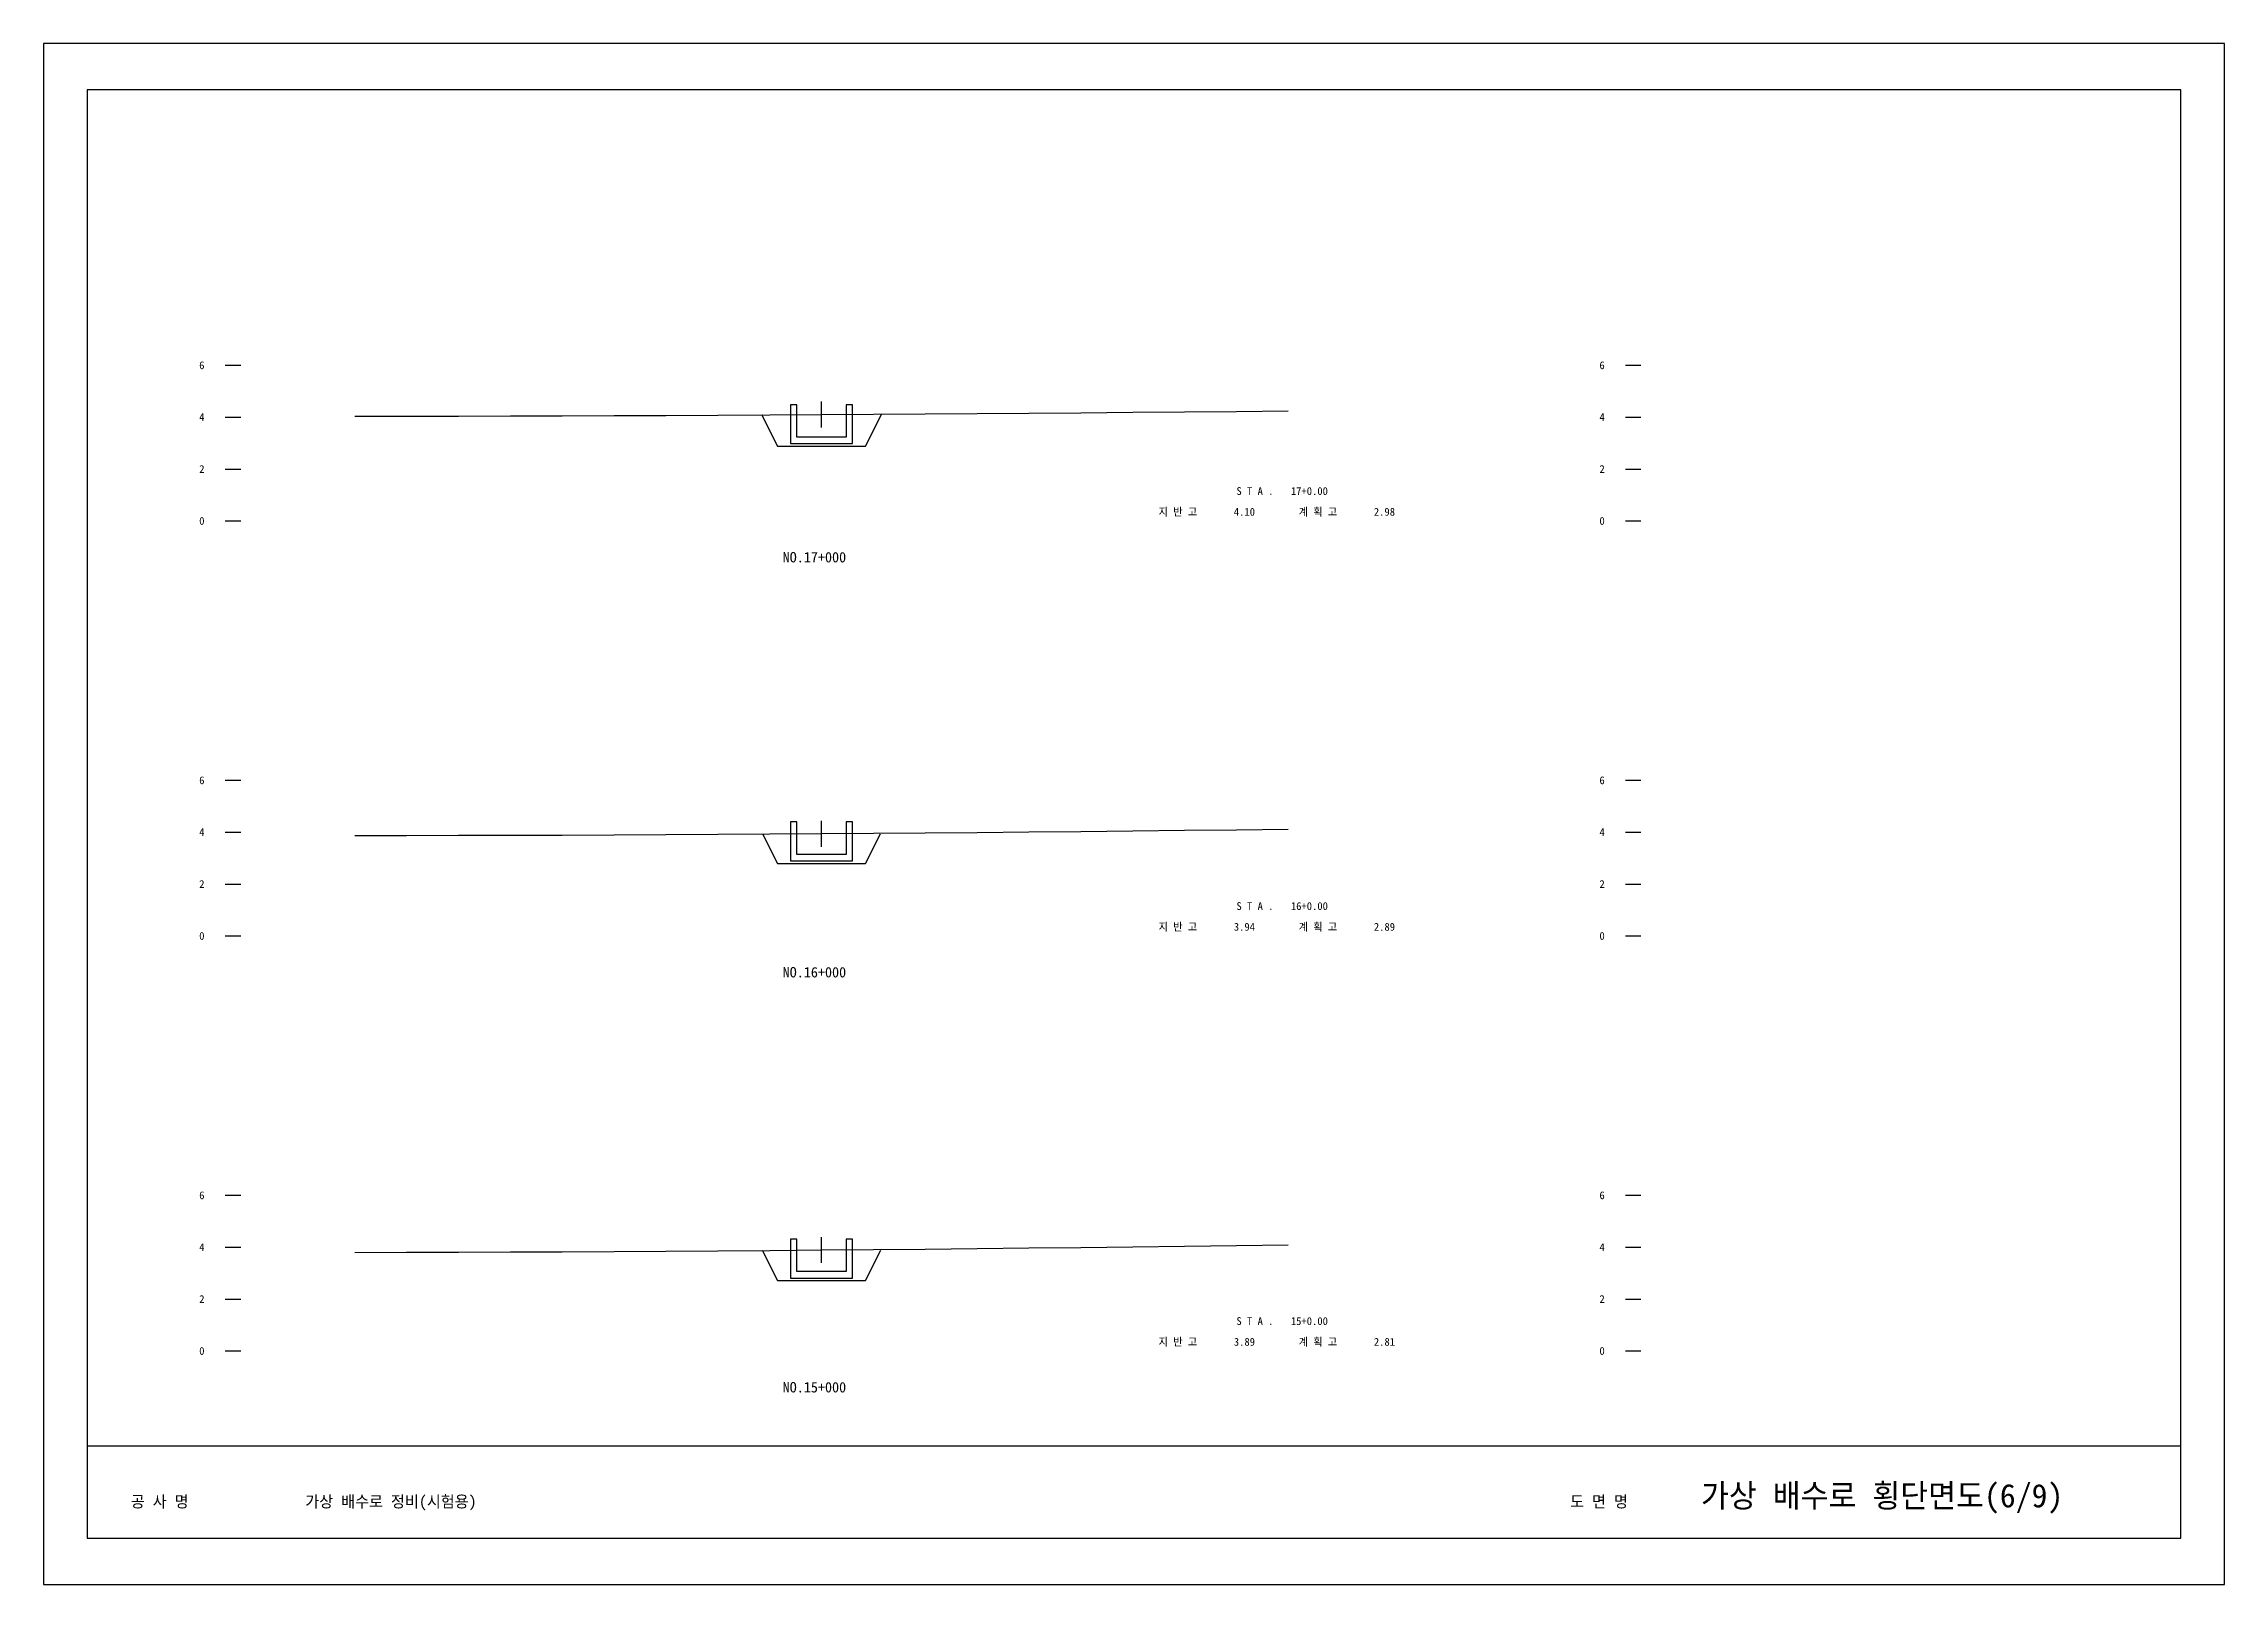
# Model space of a CAD drawing. Header units: millimetres. Extents: x 20000 to 30844, y 0 to 659.
# Drawn here: x 30475 to 30559.1, y 0 to 59.4 of the extents above; entities that cross this region are included whole.
import ezdxf

# ---------------------------------------------------------------- set-up
doc = ezdxf.new("R2010")
doc.units = ezdxf.units.MM
for name, color, linetype in [('dt1', 7, 'Continuous'), ('FORM', 7, 'Continuous'), ('GROUND', 3, 'Continuous'), ('STATION', 2, 'Continuous'), ('TICK', 1, 'Continuous'), ('계획선', 5, 'Continuous'), ('구조물', 4, 'Continuous')]:
    doc.layers.add(name, color=color, linetype=linetype)

msp = doc.modelspace()

# ---------------------------------------------------------------- texts
for s, p in [('S T A .', (30521, 42)), ('17+0.00', (30523.1, 42)), ('지 반 고', (30518, 41.2)), ('4.10', (30520.9, 41.2)), ('계 획 고', (30523.4, 41.2)), ('2.98', (30526.3, 41.2)), ('S T A .', (30521, 26)), ('16+0.00', (30523.1, 26)), ('지 반 고', (30518, 25.2)), ('3.94', (30520.9, 25.2)), ('계 획 고', (30523.4, 25.2)), ('2.89', (30526.3, 25.2)), ('S T A .', (30521, 10)), ('15+0.00', (30523.1, 10)), ('지 반 고', (30518, 9.2)), ('3.89', (30520.9, 9.2)), ('계 획 고', (30523.4, 9.2)), ('2.81', (30526.3, 9.2))]:
    msp.add_text(s, height=0.3).set_placement(p)
at = {"layer": 'dt1'}
for s, p in [('6', (30481, 46.85)), ('6', (30535, 46.85)), ('4', (30481, 44.85)), ('4', (30535, 44.85)), ('2', (30481, 42.85)), ('2', (30535, 42.85)), ('0', (30481, 40.85)), ('0', (30535, 40.85)), ('6', (30481, 30.85)), ('6', (30535, 30.85)), ('4', (30481, 28.85)), ('4', (30535, 28.85)), ('2', (30481, 26.85)), ('2', (30535, 26.85)), ('0', (30481, 24.85)), ('0', (30535, 24.85)), ('6', (30481, 14.85)), ('6', (30535, 14.85)), ('4', (30481, 12.85)), ('4', (30535, 12.85)), ('2', (30481, 10.85)), ('2', (30535, 10.85)), ('0', (30481, 8.85)), ('0', (30535, 8.85))]:
    msp.add_text(s, height=0.3, dxfattribs=at).set_placement(p)
at = {"layer": 'FORM'}
for s, height, p in [('공 사 명', 0.45, (30478.364, 2.97)), ('가상 배수로 정비(시험용)', 0.45, (30485.092, 2.97)), ('도 면 명', 0.45, (30533.87, 2.97)), ('가상 배수로 횡단면도(6/9)', 0.9, (30538.916, 2.97))]:
    msp.add_text(s, height=height, dxfattribs=at).set_placement(p)
at = {"layer": 'STATION'}
for s, p in [('NO.17+000', (30503.5, 39.4)), ('NO.16+000', (30503.5, 23.4)), ('NO.15+000', (30503.5, 7.4))]:
    msp.add_text(s, height=0.4, dxfattribs=at).set_placement(p)

# ---------------------------------------------------------------- linework, layer by layer
at = {"layer": 'dt1'}
for p, q in [((30482, 47), (30482.6, 47)), ((30536, 47), (30536.6, 47)), ((30482, 45), (30482.6, 45)), ((30536, 45), (30536.6, 45)), ((30482, 43), (30482.6, 43)), ((30536, 43), (30536.6, 43)), ((30482, 41), (30482.6, 41)), ((30536, 41), (30536.6, 41)), ((30482, 31), (30482.6, 31)), ((30536, 31), (30536.6, 31)), ((30482, 29), (30482.6, 29)), ((30536, 29), (30536.6, 29)), ((30482, 27), (30482.6, 27)), ((30536, 27), (30536.6, 27)), ((30482, 25), (30482.6, 25)), ((30536, 25), (30536.6, 25)), ((30482, 15), (30482.6, 15)), ((30536, 15), (30536.6, 15)), ((30482, 13), (30482.6, 13)), ((30536, 13), (30536.6, 13)), ((30482, 11), (30482.6, 11)), ((30536, 11), (30536.6, 11)), ((30482, 9), (30482.6, 9)), ((30536, 9), (30536.6, 9))]:
    msp.add_line(p, q, dxfattribs=at)
at = {"layer": 'FORM'}
msp.add_line((30476.682, 5.346), (30557.418, 5.346), dxfattribs=at)
for points in [[(30475, 0), (30559.1, 0), (30559.1, 59.4), (30475, 59.4)], [(30476.682, 1.782), (30557.418, 1.782), (30557.418, 57.618), (30476.682, 57.618)]]:
    msp.add_lwpolyline(points, close=True, dxfattribs=at)
at = {"layer": 'GROUND'}
for points in [[(30487, 45.038), (30489, 45.04), (30491, 45.043), (30493, 45.048), (30495, 45.053), (30497, 45.06), (30499, 45.069), (30501, 45.078), (30503, 45.089), (30505, 45.1), (30507, 45.113), (30509, 45.126), (30511, 45.141), (30513, 45.156), (30515, 45.172), (30517, 45.188), (30519, 45.205), (30521, 45.222), (30523, 45.239)], [(30487, 28.873), (30489, 28.875), (30491, 28.878), (30493, 28.883), (30495, 28.89), (30497, 28.898), (30499, 28.907), (30501, 28.918), (30503, 28.93), (30505, 28.944), (30507, 28.959), (30509, 28.975), (30511, 28.992), (30513, 29.011), (30515, 29.03), (30517, 29.05), (30519, 29.072), (30521, 29.093), (30523, 29.116)], [(30487, 12.8), (30489, 12.804), (30491, 12.809), (30493, 12.816), (30495, 12.825), (30497, 12.835), (30499, 12.847), (30501, 12.86), (30503, 12.875), (30505, 12.891), (30507, 12.908), (30509, 12.927), (30511, 12.948), (30513, 12.969), (30515, 12.991), (30517, 13.015), (30519, 13.04), (30521, 13.065), (30523, 13.091)]]:
    msp.add_lwpolyline(points, dxfattribs=at)
at = {"layer": 'TICK'}
for p, q in [((30505, 44.6), (30505, 45.6)), ((30505, 28.44), (30505, 29.44)), ((30505, 12.39), (30505, 13.39))]:
    msp.add_line(p, q, dxfattribs=at)
at = {"layer": '계획선'}
for points in [[(30502.689, 45.1), (30503.3, 43.878), (30506.7, 43.878), (30507.311, 45.1)], [(30502.727, 28.94), (30503.3, 27.794), (30506.7, 27.794), (30507.273, 28.94)], [(30502.71, 12.89), (30503.3, 11.71), (30506.7, 11.71), (30507.29, 12.89)]]:
    msp.add_lwpolyline(points, dxfattribs=at)
at = {"layer": '구조물'}
for points in [[(30503.8, 43.978), (30506.2, 43.978), (30506.2, 45.478), (30505.95, 45.478), (30505.95, 44.228), (30504.05, 44.228), (30504.05, 45.478), (30503.8, 45.478)], [(30503.8, 27.894), (30506.2, 27.894), (30506.2, 29.394), (30505.95, 29.394), (30505.95, 28.144), (30504.05, 28.144), (30504.05, 29.394), (30503.8, 29.394)], [(30503.8, 11.81), (30506.2, 11.81), (30506.2, 13.31), (30505.95, 13.31), (30505.95, 12.06), (30504.05, 12.06), (30504.05, 13.31), (30503.8, 13.31)]]:
    msp.add_lwpolyline(points, close=True, dxfattribs=at)

msp.set_redraw_order([(e.dxf.handle, doc.entitydb.next_handle()) for e in msp.query("TEXT MTEXT ATTDEF DIMENSION ARC_DIMENSION")])  # texts and dimensions are drawn at this point

doc.saveas('drawing.dxf')
